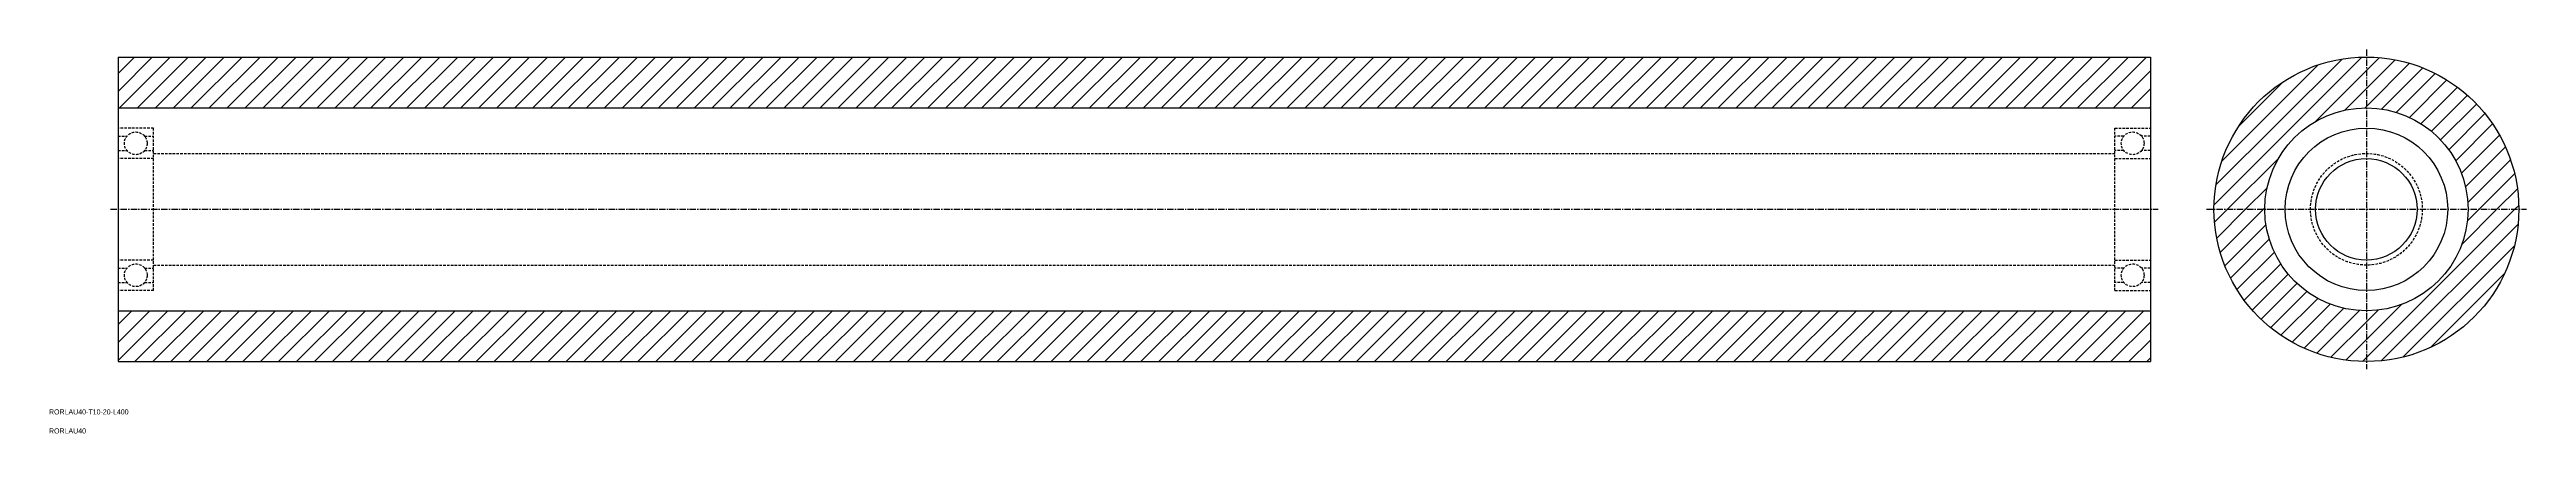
# Model space of a CAD drawing. Extents: x 32 to 519, y -26 to 50.
import ezdxf

# ---------------------------------------------------------------- set-up
doc = ezdxf.new("R2010")
doc.units = 0
doc.linetypes.add('CENTER', pattern=[2, 1.25, -0.25, 0.25, -0.25])
doc.linetypes.add('DASHED', pattern=[0.75, 0.5, -0.25])
doc.layers.get('0').update_dxf_attribs({"linetype": 'CONTINUOUS'})
doc.layers.add('CENTER', color=1, linetype='CENTER')

# ---------------------------------------------------------------- blocks, each defined once
blk = doc.blocks.new('*X2')
at = {"color": 0, "linetype": 'CONTINUOUS'}
for p, q in [((45.33, 41.79), (52.08, 48.55)), ((45.33, 45.33), (48.55, 48.55)), ((45.62, 38.55), (55.62, 48.55)), ((49.16, 38.55), (59.16, 48.55)), ((52.69, 38.55), (62.69, 48.55)), ((56.23, 38.55), (66.23, 48.55)), ((59.76, 38.55), (69.76, 48.55)), ((63.3, 38.55), (73.3, 48.55)), ((66.83, 38.55), (76.83, 48.55)), ((70.37, 38.55), (80.37, 48.55)), ((73.9, 38.55), (83.9, 48.55)), ((77.44, 38.55), (87.44, 48.55)), ((80.98, 38.55), (90.98, 48.55)), ((84.51, 38.55), (94.51, 48.55)), ((88.05, 38.55), (98.05, 48.55)), ((91.58, 38.55), (101.58, 48.55)), ((95.12, 38.55), (105.12, 48.55)), ((98.65, 38.55), (108.65, 48.55)), ((102.19, 38.55), (112.19, 48.55)), ((105.72, 38.55), (115.72, 48.55)), ((109.26, 38.55), (119.26, 48.55)), ((112.8, 38.55), (122.8, 48.55)), ((116.33, 38.55), (126.33, 48.55)), ((119.87, 38.55), (129.87, 48.55)), ((123.4, 38.55), (133.4, 48.55)), ((126.94, 38.55), (136.94, 48.55)), ((130.47, 38.55), (140.47, 48.55)), ((134.01, 38.55), (144.01, 48.55)), ((137.54, 38.55), (147.54, 48.55)), ((141.08, 38.55), (151.08, 48.55)), ((144.61, 38.55), (154.61, 48.55)), ((148.15, 38.55), (158.15, 48.55)), ((151.69, 38.55), (161.69, 48.55)), ((155.22, 38.55), (165.22, 48.55)), ((158.76, 38.55), (168.76, 48.55)), ((162.29, 38.55), (172.29, 48.55)), ((165.83, 38.55), (175.83, 48.55)), ((169.36, 38.55), (179.36, 48.55)), ((172.9, 38.55), (182.9, 48.55)), ((176.43, 38.55), (186.43, 48.55)), ((179.97, 38.55), (189.97, 48.55)), ((183.51, 38.55), (193.51, 48.55)), ((187.04, 38.55), (197.04, 48.55)), ((190.58, 38.55), (200.58, 48.55)), ((194.11, 38.55), (204.11, 48.55)), ((197.65, 38.55), (207.65, 48.55)), ((201.18, 38.55), (211.18, 48.55)), ((204.72, 38.55), (214.72, 48.55)), ((208.25, 38.55), (218.25, 48.55)), ((211.79, 38.55), (221.79, 48.55)), ((215.33, 38.55), (225.33, 48.55)), ((218.86, 38.55), (228.86, 48.55)), ((222.4, 38.55), (232.4, 48.55)), ((225.93, 38.55), (235.93, 48.55)), ((229.47, 38.55), (239.47, 48.55)), ((233, 38.55), (243, 48.55)), ((236.54, 38.55), (246.54, 48.55)), ((240.07, 38.55), (250.07, 48.55)), ((243.61, 38.55), (253.61, 48.55)), ((247.15, 38.55), (257.15, 48.55)), ((250.68, 38.55), (260.68, 48.55)), ((254.22, 38.55), (264.22, 48.55)), ((257.75, 38.55), (267.75, 48.55)), ((261.29, 38.55), (271.29, 48.55)), ((264.82, 38.55), (274.82, 48.55)), ((268.36, 38.55), (278.36, 48.55)), ((271.89, 38.55), (281.89, 48.55)), ((275.43, 38.55), (285.43, 48.55)), ((278.97, 38.55), (288.97, 48.55)), ((282.5, 38.55), (292.5, 48.55)), ((286.04, 38.55), (296.04, 48.55)), ((289.57, 38.55), (299.57, 48.55)), ((293.11, 38.55), (303.11, 48.55)), ((296.64, 38.55), (306.64, 48.55)), ((300.18, 38.55), (310.18, 48.55)), ((303.71, 38.55), (313.71, 48.55)), ((307.25, 38.55), (317.25, 48.55)), ((310.79, 38.55), (320.79, 48.55)), ((314.32, 38.55), (324.32, 48.55)), ((317.86, 38.55), (327.86, 48.55)), ((321.39, 38.55), (331.39, 48.55)), ((324.93, 38.55), (334.93, 48.55)), ((328.46, 38.55), (338.46, 48.55)), ((332, 38.55), (342, 48.55)), ((335.53, 38.55), (345.53, 48.55)), ((339.07, 38.55), (349.07, 48.55)), ((342.6, 38.55), (352.6, 48.55)), ((346.14, 38.55), (356.14, 48.55)), ((349.68, 38.55), (359.68, 48.55)), ((353.21, 38.55), (363.21, 48.55)), ((356.75, 38.55), (366.75, 48.55)), ((360.28, 38.55), (370.28, 48.55)), ((363.82, 38.55), (373.82, 48.55)), ((367.35, 38.55), (377.35, 48.55)), ((370.89, 38.55), (380.89, 48.55)), ((374.42, 38.55), (384.42, 48.55)), ((377.96, 38.55), (387.96, 48.55)), ((381.5, 38.55), (391.5, 48.55)), ((385.03, 38.55), (395.03, 48.55)), ((388.57, 38.55), (398.57, 48.55)), ((392.1, 38.55), (402.1, 48.55)), ((395.64, 38.55), (405.64, 48.55)), ((399.17, 38.55), (409.17, 48.55)), ((402.71, 38.55), (412.71, 48.55)), ((406.24, 38.55), (416.24, 48.55)), ((409.78, 38.55), (419.78, 48.55)), ((413.32, 38.55), (423.32, 48.55)), ((416.85, 38.55), (426.85, 48.55)), ((420.39, 38.55), (430.39, 48.55)), ((423.92, 38.55), (433.92, 48.55)), ((427.46, 38.55), (437.46, 48.55)), ((430.99, 38.55), (440.99, 48.55)), ((434.53, 38.55), (444.53, 48.55)), ((438.06, 38.55), (445.33, 45.82)), ((457.84, 19.44), (486.94, 48.54)), ((458.22, 23.35), (483.03, 48.16)), ((459.37, 28.03), (478.35, 47.01)), ((477.78, 35.84), (487.83, 45.89)), ((487.83, 45.89), (490.38, 48.44)), ((487.83, 42.35), (493.49, 48.01)), ((487.83, 38.82), (496.33, 47.32)), ((490.87, 38.32), (498.96, 46.41)), ((493.74, 37.66), (501.39, 45.31)), ((496.29, 36.67), (503.66, 44.04)), ((441.6, 38.55), (445.33, 42.28)), ((462.64, 34.84), (471.54, 43.74)), ((483.57, 38.09), (487.83, 42.35)), ((498.57, 35.42), (505.76, 42.6)), ((500.62, 33.93), (507.71, 41.02)), ((502.44, 32.21), (509.51, 39.28)), ((445.14, 38.55), (445.33, 38.74)), ((487.56, 38.55), (487.83, 38.82)), ((504.03, 30.27), (511.17, 37.4)), ((505.4, 28.1), (512.67, 35.37)), ((506.52, 25.68), (514.02, 33.19)), ((507.34, 22.97), (515.2, 30.83)), ((460.49, 18.55), (470.54, 28.59)), ((507.79, 19.88), (516.2, 28.3)), ((509.99, 18.55), (517, 25.56)), ((464.03, 18.55), (468.29, 22.81)), ((513.52, 18.55), (517.56, 22.58)), ((457.94, 16), (460.49, 18.55)), ((458.37, 12.89), (464.03, 18.55)), ((459.06, 10.05), (467.56, 18.55)), ((459.97, 7.42), (468.06, 15.51)), ((467.56, 18.55), (467.83, 18.82)), ((487.83, -10.68), (517.06, 18.55)), ((490.74, -11.31), (517.69, 15.64)), ((506.59, 11.62), (513.52, 18.55)), ((507.7, 16.26), (509.99, 18.55)), ((517.06, 18.55), (517.82, 19.31)), ((461.07, 4.99), (468.72, 12.64)), ((462.34, 2.72), (469.71, 10.09)), ((495, -10.58), (516.96, 11.38)), ((463.78, 0.62), (470.96, 7.81)), ((465.36, -1.33), (472.45, 5.76)), ((500.45, -8.67), (515.05, 5.93)), ((467.09, -3.13), (474.17, 3.94)), ((468.98, -4.79), (476.11, 2.35)), ((471.01, -6.29), (478.28, 0.98)), ((45.33, -11.24), (55.12, -1.45)), ((45.33, -7.7), (51.58, -1.45)), ((45.33, -4.17), (48.05, -1.45)), ((48.65, -11.45), (58.65, -1.45)), ((52.19, -11.45), (62.19, -1.45)), ((55.72, -11.45), (65.72, -1.45)), ((59.26, -11.45), (69.26, -1.45)), ((62.8, -11.45), (72.8, -1.45)), ((66.33, -11.45), (76.33, -1.45)), ((69.87, -11.45), (79.87, -1.45)), ((73.4, -11.45), (83.4, -1.45)), ((76.94, -11.45), (86.94, -1.45)), ((80.47, -11.45), (90.47, -1.45)), ((84.01, -11.45), (94.01, -1.45)), ((87.54, -11.45), (97.54, -1.45)), ((91.08, -11.45), (101.08, -1.45)), ((94.61, -11.45), (104.61, -1.45)), ((98.15, -11.45), (108.15, -1.45)), ((101.69, -11.45), (111.69, -1.45)), ((105.22, -11.45), (115.22, -1.45)), ((108.76, -11.45), (118.76, -1.45)), ((112.29, -11.45), (122.29, -1.45)), ((115.83, -11.45), (125.83, -1.45)), ((119.36, -11.45), (129.36, -1.45)), ((122.9, -11.45), (132.9, -1.45)), ((126.43, -11.45), (136.43, -1.45)), ((129.97, -11.45), (139.97, -1.45)), ((133.51, -11.45), (143.51, -1.45)), ((137.04, -11.45), (147.04, -1.45)), ((140.58, -11.45), (150.58, -1.45)), ((144.11, -11.45), (154.11, -1.45)), ((147.65, -11.45), (157.65, -1.45)), ((151.18, -11.45), (161.18, -1.45)), ((154.72, -11.45), (164.72, -1.45)), ((158.25, -11.45), (168.25, -1.45)), ((161.79, -11.45), (171.79, -1.45)), ((165.33, -11.45), (175.33, -1.45)), ((168.86, -11.45), (178.86, -1.45)), ((172.4, -11.45), (182.4, -1.45)), ((175.93, -11.45), (185.93, -1.45)), ((179.47, -11.45), (189.47, -1.45)), ((183, -11.45), (193, -1.45)), ((186.54, -11.45), (196.54, -1.45)), ((190.07, -11.45), (200.07, -1.45)), ((193.61, -11.45), (203.61, -1.45)), ((197.15, -11.45), (207.15, -1.45)), ((200.68, -11.45), (210.68, -1.45)), ((204.22, -11.45), (214.22, -1.45)), ((207.75, -11.45), (217.75, -1.45)), ((211.29, -11.45), (221.29, -1.45)), ((214.82, -11.45), (224.82, -1.45)), ((218.36, -11.45), (228.36, -1.45)), ((221.89, -11.45), (231.89, -1.45)), ((225.43, -11.45), (235.43, -1.45)), ((228.97, -11.45), (238.97, -1.45)), ((232.5, -11.45), (242.5, -1.45)), ((236.04, -11.45), (246.04, -1.45)), ((239.57, -11.45), (249.57, -1.45)), ((243.11, -11.45), (253.11, -1.45)), ((246.64, -11.45), (256.64, -1.45)), ((250.18, -11.45), (260.18, -1.45)), ((253.71, -11.45), (263.71, -1.45)), ((257.25, -11.45), (267.25, -1.45)), ((260.79, -11.45), (270.79, -1.45)), ((264.32, -11.45), (274.32, -1.45)), ((267.86, -11.45), (277.86, -1.45)), ((271.39, -11.45), (281.39, -1.45)), ((274.93, -11.45), (284.93, -1.45)), ((278.46, -11.45), (288.46, -1.45)), ((282, -11.45), (292, -1.45)), ((285.53, -11.45), (295.53, -1.45)), ((289.07, -11.45), (299.07, -1.45)), ((292.6, -11.45), (302.6, -1.45)), ((296.14, -11.45), (306.14, -1.45)), ((299.68, -11.45), (309.68, -1.45)), ((303.21, -11.45), (313.21, -1.45)), ((306.75, -11.45), (316.75, -1.45)), ((310.28, -11.45), (320.28, -1.45)), ((313.82, -11.45), (323.82, -1.45)), ((317.35, -11.45), (327.35, -1.45)), ((320.89, -11.45), (330.89, -1.45)), ((324.42, -11.45), (334.42, -1.45)), ((327.96, -11.45), (337.96, -1.45)), ((331.5, -11.45), (341.5, -1.45)), ((335.03, -11.45), (345.03, -1.45)), ((338.57, -11.45), (348.57, -1.45)), ((342.1, -11.45), (352.1, -1.45)), ((345.64, -11.45), (355.64, -1.45)), ((349.17, -11.45), (359.17, -1.45)), ((352.71, -11.45), (362.71, -1.45)), ((356.24, -11.45), (366.24, -1.45)), ((359.78, -11.45), (369.78, -1.45)), ((363.32, -11.45), (373.32, -1.45)), ((366.85, -11.45), (376.85, -1.45)), ((370.39, -11.45), (380.39, -1.45)), ((373.92, -11.45), (383.92, -1.45)), ((377.46, -11.45), (387.46, -1.45)), ((380.99, -11.45), (390.99, -1.45)), ((384.53, -11.45), (394.53, -1.45)), ((388.06, -11.45), (398.06, -1.45)), ((391.6, -11.45), (401.6, -1.45)), ((395.14, -11.45), (405.14, -1.45)), ((398.67, -11.45), (408.67, -1.45)), ((402.21, -11.45), (412.21, -1.45)), ((405.74, -11.45), (415.74, -1.45)), ((409.28, -11.45), (419.28, -1.45)), ((412.81, -11.45), (422.81, -1.45)), ((416.35, -11.45), (426.35, -1.45)), ((419.88, -11.45), (429.88, -1.45)), ((423.42, -11.45), (433.42, -1.45)), ((426.96, -11.45), (436.96, -1.45)), ((430.49, -11.45), (440.49, -1.45)), ((434.03, -11.45), (444.03, -1.45)), ((437.56, -11.45), (445.33, -3.68)), ((473.19, -7.64), (480.7, -0.14)), ((475.55, -8.82), (483.41, -0.96)), ((478.08, -9.82), (486.5, -1.41)), ((480.82, -10.62), (487.83, -3.61)), ((487.83, -7.14), (494.76, -0.21)), ((487.83, -3.61), (490.12, -1.32)), ((441.1, -11.45), (445.33, -7.22)), ((483.8, -11.18), (487.83, -7.14)), ((444.63, -11.45), (445.33, -10.75)), ((487.07, -11.44), (487.83, -10.68))]:
    blk.add_line(p, q, dxfattribs=at)

msp = doc.modelspace()

# ---------------------------------------------------------------- linework, layer by layer
at = {"color": 7, "linetype": 'CONTINUOUS'}
for p, q in [((45.33, 48.55), (45.33, -11.45)), ((45.33, 48.55), (445.33, 48.55)), ((445.33, 48.55), (445.33, -11.45)), ((45.33, 38.55), (445.33, 38.55)), ((45.33, -1.45), (445.33, -1.45)), ((45.33, -11.45), (445.33, -11.45))]:
    msp.add_line(p, q, dxfattribs=at)
at = {"color": 3, "linetype": 'DASHED'}
for p, q in [((52.33, 34.55), (45.33, 34.55)), ((52.33, 2.55), (52.33, 34.55)), ((438.33, 34.55), (445.33, 34.55)), ((438.33, 2.55), (438.33, 34.55)), ((45.33, 32.96), (47.09, 32.96)), ((45.33, 30.13), (47.09, 30.13)), ((50.57, 32.96), (52.33, 32.96)), ((50.57, 30.13), (52.33, 30.13)), ((52.33, 29.55), (438.33, 29.55)), ((440.09, 32.96), (438.33, 32.96)), ((440.09, 30.13), (438.33, 30.13)), ((445.33, 32.96), (443.57, 32.96)), ((445.33, 30.13), (443.57, 30.13)), ((52.33, 28.55), (45.33, 28.55)), ((438.33, 28.55), (445.33, 28.55)), ((52.33, 8.55), (45.33, 8.55)), ((45.33, 6.96), (47.09, 6.96)), ((50.57, 6.96), (52.33, 6.96)), ((52.33, 7.55), (438.33, 7.55)), ((438.33, 8.55), (445.33, 8.55)), ((440.09, 6.96), (438.33, 6.96)), ((445.33, 6.96), (443.57, 6.96)), ((45.33, 4.13), (47.09, 4.13)), ((52.33, 2.55), (45.33, 2.55)), ((50.57, 4.13), (52.33, 4.13)), ((440.09, 4.13), (438.33, 4.13)), ((438.33, 2.55), (445.33, 2.55)), ((445.33, 4.13), (443.57, 4.13))]:
    msp.add_line(p, q, dxfattribs=at)
at = {"color": 7, "linetype": 'CONTINUOUS'}
for radius in [30, 20, 16, 10]:
    msp.add_circle((487.83, 18.55), radius, dxfattribs=at)
at = {"color": 3, "linetype": 'DASHED'}
for centre, radius in [((48.83, 31.55), 2.24), ((441.83, 31.55), 2.24), ((487.83, 18.55), 11), ((48.83, 5.55), 2.24), ((441.83, 5.55), 2.24)]:
    msp.add_circle(centre, radius, dxfattribs=at)
at = {"layer": 'CENTER', "color": 1, "linetype": 'CENTER'}
for p, q in [((487.83, 50.05), (487.83, -12.95)), ((43.83, 18.55), (446.83, 18.55)), ((456.33, 18.55), (519.33, 18.55))]:
    msp.add_line(p, q, dxfattribs=at)

# ---------------------------------------------------------------- block references
at = {"color": 3, "linetype": 'CONTINUOUS'}
msp.add_blockref('*X2', (0, 0), dxfattribs=at)

# ---------------------------------------------------------------- texts
at = {"color": 7, "linetype": 'CONTINUOUS'}
for s, p in [('RORLAU40-T10-20-L400', (31.75, -21.88)), ('RORLAU40', (31.75, -25.63))]:
    msp.add_text(s, height=1, dxfattribs=at).set_placement(p)

doc.saveas('drawing.dxf')
